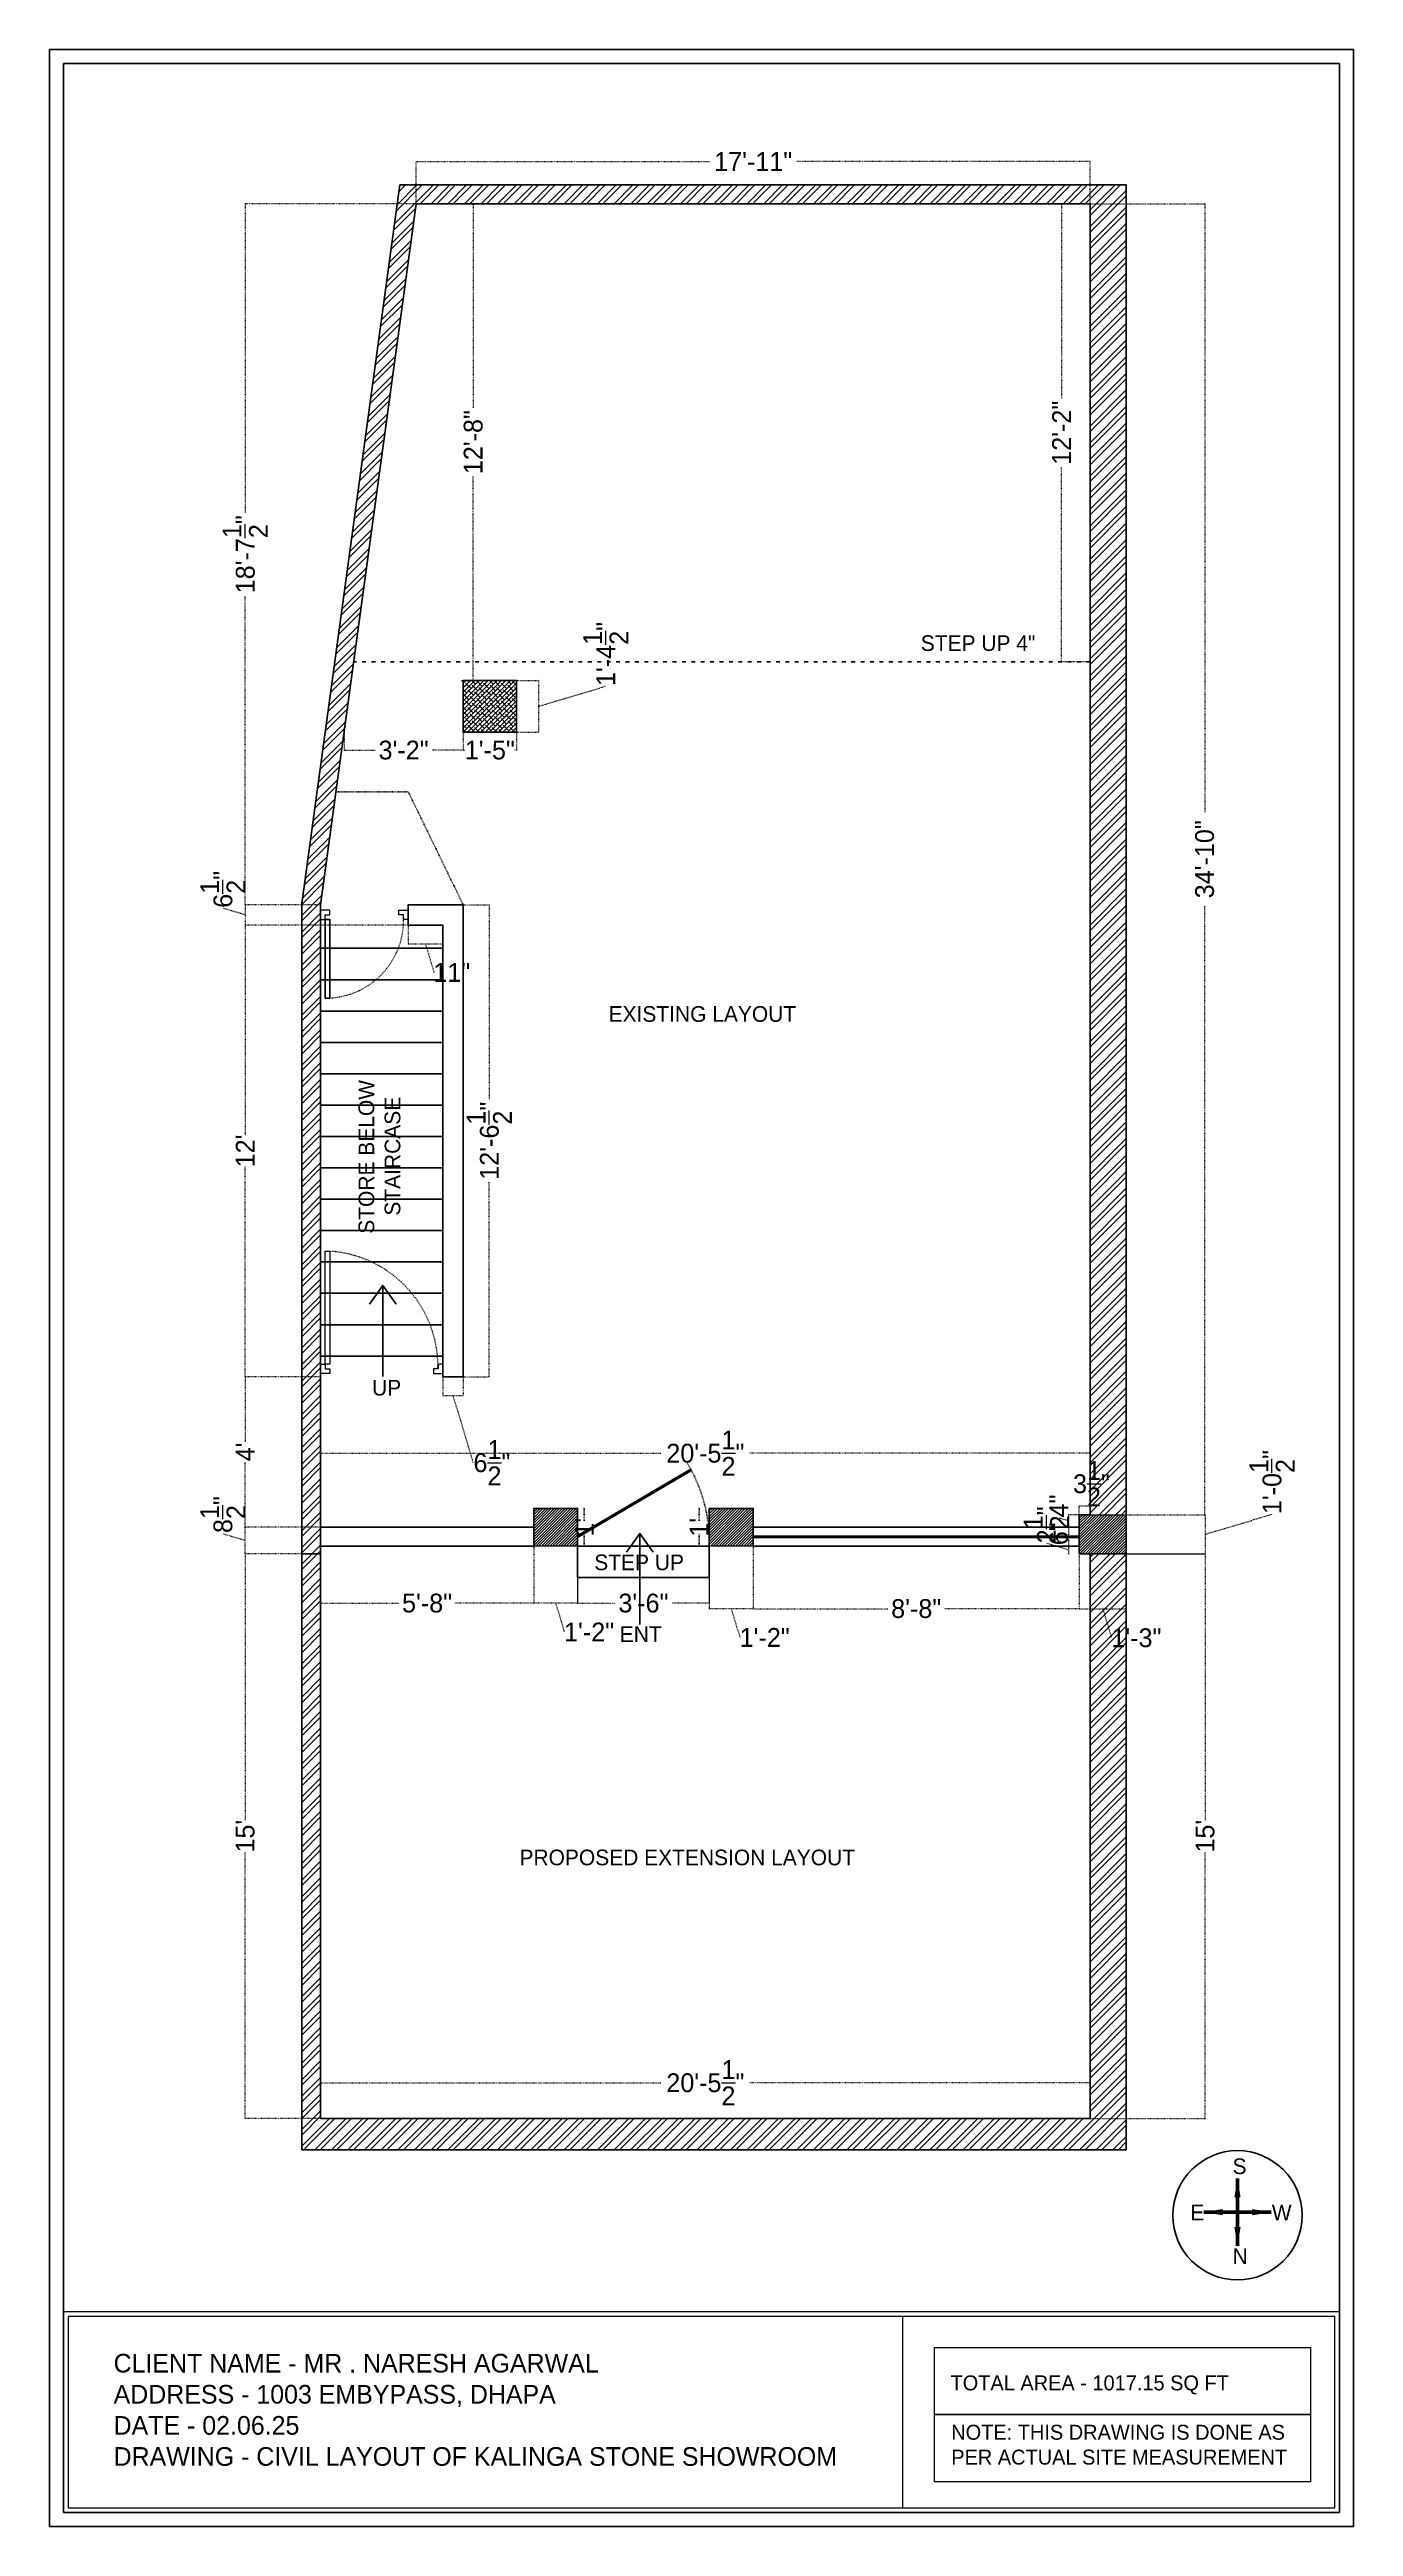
# Model space of a CAD drawing. Header units: inches. Extents: x -109431 to 29005, y -34715 to -1756.
# Drawn here: x -59360 to -58945, y -11281 to -10492 of the extents above; entities that cross this region are included whole.
import ezdxf

# ---------------------------------------------------------------- set-up
doc = ezdxf.new("R2010")
doc.units = ezdxf.units.IN
doc.header["$LTSCALE"] = 0.05
doc.header["$MEASUREMENT"] = 0
doc.header["$PDMODE"] = 3
doc.header["$PDSIZE"] = -4
doc.linetypes.add('ACAD_ISO03W100', pattern=[30, 12, -18])
doc.linetypes.add('DASHED2', pattern=[0.375, 0.25, -0.125])
doc.layers.get('Defpoints').update_dxf_attribs({"linetype": 'DASHED2'})
for name, color, linetype in [('Column', 6, 'Continuous'), ('Dim', 4, 'Continuous'), ('Door', 3, 'Continuous'), ('text', 4, 'Continuous')]:
    doc.layers.add(name, color=color, linetype=linetype)
doc.layers.add('hatch', color=7, linetype='Continuous', lineweight=25)
doc.layers.add('WALL', color=7, linetype='Continuous', lineweight=35)
doc.styles.get("Standard").update_dxf_attribs({"font": 'stylu.ttf', "height": 6})
doc.dimstyles.get("Standard").update_dxf_attribs({"dimtxt": 0.75, "dimasz": 0.18, "dimexe": 0.18, "dimexo": 0.0625, "dimgap": 0.09, "dimtad": 0, "dimtih": 1, "dimtoh": 1, "dimdec": 3, "dimzin": 0, "dimdsep": 46, "dimlunit": 4, "dimtxsty": 'Standard', "dimcen": 0.09, "dimadec": 0, "dimazin": 0, "dimtfac": 1, "dimtdec": 3, "dimtofl": 0, "dimtmove": 0, "dimatfit": 3, "dimfxl": 1, "dimtolj": 1, "dimtzin": 0, "dimarcsym": 0})
doc.dimstyles.new('STANDARD$0', dxfattribs={"dimscale": 0, "dimtxt": 4, "dimasz": 0.5, "dimexe": 0, "dimexo": 0, "dimgap": 0, "dimtad": 0, "dimzin": 0, "dimdsep": 46, "dimlunit": 4, "dimtxsty": 'Standard', "dimblk": 'ARCHTICK', "dimcen": 0.09375, "dimclrd": 256, "dimclre": 8, "dimclrt": 7, "dimadec": 0, "dimazin": 0, "dimtfac": 1, "dimtofl": 0, "dimtmove": 1, "dimatfit": 3, "dimldrblk": 'OBLIQUE', "dimfxl": 0.1875, "dimtolj": 1, "dimtzin": 0, "dimlwd": -1, "dimlwe": -1, "dimarcsym": 0})

msp = doc.modelspace()

# ---------------------------------------------------------------- texts
at = {"layer": 'Dim', "ltscale": 0.25, "char_height": 5, "attachment_point": 1}
for s, insert in [('UP ', (-59257.50113, -10915.68772)), ('ENT ', (-59178.50113, -10994.28772))]:
    msp.add_mtext_dynamic_manual_height_columns(s, width=44, gutter_width=1, heights=[0], dxfattribs=dict(at, insert=insert))
at = {"layer": 'text', "ltscale": 0.25, "attachment_point": 1}
for s, width, gutter_width, insert, char_height in [('STEP UP 4"', 44, 1, (-59082.50024, -10678.27712), 5), ('EXISTING LAYOUT', 140.0181711, 1, (-59182.06396, -10796.51569), 5), ('STEP UP ', 44, 1, (-59186.63382, -10971.37949), 5), ('PROPOSED EXTENSION LAYOUT', 140.0181711, 1, (-59210.47715, -11065.47244), 5), ('CLIENT NAME - MR . NARESH AGARWAL\\PADDRESS - 1003 EMBYPASS, DHAPA\\PDATE - 02.06.25\\PDRAWING - CIVIL LAYOUT OF KALINGA STONE SHOWROOM', 269.8645117, 0.59491, (-59339.92945, -11226.25146), 5.9490552)]:
    msp.add_mtext_dynamic_manual_height_columns(s, width=width, gutter_width=gutter_width, heights=[0], dxfattribs=dict(at, insert=insert, char_height=char_height))
at = {"layer": 'text', "ltscale": 0.25, "insert": (-59261.81856, -10881.05026), "char_height": 5, "attachment_point": 1, "rotation": 90}
msp.add_mtext_dynamic_manual_height_columns('\\pi11.93786;STORE BELOW \\P\\pi17.71568;STAIRCASE', width=72.9606337, gutter_width=1, heights=[0], dxfattribs=at)
at = {"layer": 'text', "color": 1, "ltscale": 0.25, "attachment_point": 1}
for s, width, gutter_width, insert, char_height in [('S', 140.0181711, 1, (-58983.06634, -11163.92612), 5), ('E', 140.0181711, 1, (-58996.54579, -11178.68963), 5), ('W', 140.0181711, 1, (-58970.54579, -11178.68963), 5), ('N', 140.0181711, 1, (-58983.06634, -11192.58268), 5), ('TOTAL AREA - 1017.15 SQ FT', 189.5522671, 0.59491, (-59073.01153, -11233.12956), 4.7592441), ('NOTE: THIS DRAWING IS DONE AS PER ACTUAL SITE MEASUREMENT', 113.4043612, 0.59491, (-59072.78893, -11248.86777), 4.7592441)]:
    msp.add_mtext_dynamic_manual_height_columns(s, width=width, gutter_width=gutter_width, heights=[0], dxfattribs=dict(at, insert=insert, char_height=char_height))

# ---------------------------------------------------------------- blocks, each defined once
blk = doc.blocks.new('_ArchTick')
at = {"color": 0, "const_width": 0.15}
blk.add_lwpolyline([(-0.5, -0.5), (0.5, 0.5)], dxfattribs=at)
blk = doc.blocks.new('*D136')
at = {"layer": 'Defpoints', "color": 0, "ltscale": 0.25, "transparency": 16777216}
for p in [(-59028.45, -10527.2), (-59243.45, -10540.69), (-59028.45, -10540.69)]:
    blk.add_point(p, dxfattribs=at)
at = {"layer": 'Dim', "color": 8, "linetype": 'ACAD_ISO03W100', "ltscale": 0.25, "transparency": 16777216}
for p, q in [((-59243.45, -10540.69), (-59243.45, -10527.2)), ((-59028.45, -10540.69), (-59028.45, -10527.2))]:
    blk.add_line(p, q, dxfattribs=at)
at = {"layer": 'Dim', "linetype": 'ACAD_ISO03W100', "ltscale": 0.25, "transparency": 16777216}
for p, q in [((-59243.45, -10527.2), (-59149.82, -10527.2)), ((-59028.45, -10527.2), (-59122.08, -10527.2))]:
    blk.add_line(p, q, dxfattribs=at)
at = {"layer": 'Dim', "ltscale": 0.25, "transparency": 16777216, "xscale": 0.5, "yscale": 0.5, "zscale": 0.5, "rotation": 180}
blk.add_blockref('_ArchTick', (-59243.45, -10527.2), dxfattribs=at)
at = {"layer": 'Dim', "ltscale": 0.25, "transparency": 16777216, "xscale": 0.5, "yscale": 0.5, "zscale": 0.5}
blk.add_blockref('_ArchTick', (-59028.45, -10527.2), dxfattribs=at)
at = {"layer": 'Dim', "color": 7, "ltscale": 0.25, "transparency": 16777216, "insert": (-59135.95, -10527.2), "char_height": 6, "attachment_point": 5}
blk.add_mtext('\\A1;17\'-11"', dxfattribs=at)
blk = doc.blocks.new('_OBLIQUE')
at = {"color": 0, "linetype": 'ByBlock'}
blk.add_line((-0.5, -0.5), (0.5, 0.5), dxfattribs=at)
blk = doc.blocks.new('*D137')
at = {"layer": 'Defpoints', "color": 0, "ltscale": 0.25, "transparency": 16777216}
for p in [(-59028.45, -10540.69), (-59028.45, -10958.69), (-58991.95, -10958.69)]:
    blk.add_point(p, dxfattribs=at)
at = {"layer": 'Dim', "color": 8, "linetype": 'ACAD_ISO03W100', "ltscale": 0.25, "transparency": 16777216}
for p, q in [((-59028.45, -10540.69), (-58991.95, -10540.69)), ((-59028.45, -10958.69), (-58991.95, -10958.69))]:
    blk.add_line(p, q, dxfattribs=at)
at = {"layer": 'Dim', "linetype": 'ACAD_ISO03W100', "ltscale": 0.25, "transparency": 16777216}
for p, q in [((-58991.95, -10540.69), (-58991.95, -10734.75)), ((-58991.95, -10958.69), (-58991.95, -10764.63))]:
    blk.add_line(p, q, dxfattribs=at)
at = {"layer": 'Dim', "ltscale": 0.25, "transparency": 16777216, "xscale": 0.5, "yscale": 0.5, "zscale": 0.5}
for p, rotation in [((-58991.95, -10540.69), 90), ((-58991.95, -10958.69), 270)]:
    blk.add_blockref('_ArchTick', p, dxfattribs=dict(at, rotation=rotation))
at = {"layer": 'Dim', "color": 7, "ltscale": 0.25, "transparency": 16777216, "insert": (-58991.95, -10749.69), "char_height": 6, "attachment_point": 5, "rotation": 90}
blk.add_mtext('\\A1;34\'-10"', dxfattribs=at)
blk = doc.blocks.new('*D138')
at = {"layer": 'Defpoints', "color": 0, "ltscale": 0.25, "transparency": 16777216}
for p in [(-59297.95, -10914.69), (-59273.95, -10914.69), (-59273.95, -10962.69)]:
    blk.add_point(p, dxfattribs=at)
at = {"layer": 'Dim', "color": 8, "linetype": 'ACAD_ISO03W100', "ltscale": 0.25, "transparency": 16777216}
for p, q in [((-59273.95, -10914.69), (-59297.95, -10914.69)), ((-59273.95, -10962.69), (-59297.95, -10962.69))]:
    blk.add_line(p, q, dxfattribs=at)
at = {"layer": 'Dim', "linetype": 'ACAD_ISO03W100', "ltscale": 0.25, "transparency": 16777216}
for p, q in [((-59297.95, -10914.69), (-59297.95, -10935.44)), ((-59297.95, -10962.69), (-59297.95, -10941.94))]:
    blk.add_line(p, q, dxfattribs=at)
at = {"layer": 'Dim', "ltscale": 0.25, "transparency": 16777216, "xscale": 0.5, "yscale": 0.5, "zscale": 0.5}
for p, rotation in [((-59297.95, -10914.69), 90), ((-59297.95, -10962.69), 270)]:
    blk.add_blockref('_ArchTick', p, dxfattribs=dict(at, rotation=rotation))
at = {"layer": 'Dim', "color": 7, "ltscale": 0.25, "transparency": 16777216, "insert": (-59297.95, -10938.69), "char_height": 6, "attachment_point": 5, "rotation": 90}
blk.add_mtext("\\A1;4'", dxfattribs=at)
blk = doc.blocks.new('*D139')
at = {"layer": 'Defpoints', "color": 0, "ltscale": 0.25, "transparency": 16777216}
for p in [(-59234.95, -10914.69), (-59228.45, -10914.69), (-59228.45, -10920.69)]:
    blk.add_point(p, dxfattribs=at)
at = {"layer": 'Dim', "color": 8, "linetype": 'ACAD_ISO03W100', "ltscale": 0.25, "transparency": 16777216}
for p, q in [((-59234.95, -10914.69), (-59234.95, -10920.69)), ((-59228.45, -10914.69), (-59228.45, -10920.69))]:
    blk.add_line(p, q, dxfattribs=at)
at = {"layer": 'Dim', "linetype": 'ACAD_ISO03W100', "ltscale": 0.25, "transparency": 16777216}
for p, q in [((-59234.95, -10920.69), (-59228.45, -10920.69)), ((-59231.7, -10920.69), (-59225.27, -10942.1))]:
    blk.add_line(p, q, dxfattribs=at)
at = {"layer": 'Dim', "ltscale": 0.25, "transparency": 16777216, "xscale": 0.5, "yscale": 0.5, "zscale": 0.5, "rotation": 180}
blk.add_blockref('_ArchTick', (-59234.95, -10920.69), dxfattribs=at)
at = {"layer": 'Dim', "ltscale": 0.25, "transparency": 16777216, "xscale": 0.5, "yscale": 0.5, "zscale": 0.5}
blk.add_blockref('_ArchTick', (-59228.45, -10920.69), dxfattribs=at)
at = {"layer": 'Dim', "color": 7, "ltscale": 0.25, "transparency": 16777216, "insert": (-59219.27, -10942.1), "char_height": 6, "attachment_point": 5}
blk.add_mtext('\\A1;6{\\H1x;\\S1/2;}"', dxfattribs=at)
blk = doc.blocks.new('*D140')
at = {"layer": 'Defpoints', "color": 0, "ltscale": 0.25, "transparency": 16777216}
for p in [(-59297.95, -10770.69), (-59234.95, -10770.69), (-59273.95, -10914.69)]:
    blk.add_point(p, dxfattribs=at)
at = {"layer": 'Dim', "color": 8, "linetype": 'ACAD_ISO03W100', "ltscale": 0.25, "transparency": 16777216}
for p, q in [((-59234.95, -10770.69), (-59297.95, -10770.69)), ((-59273.95, -10914.69), (-59297.95, -10914.69))]:
    blk.add_line(p, q, dxfattribs=at)
at = {"layer": 'Dim', "linetype": 'ACAD_ISO03W100', "ltscale": 0.25, "transparency": 16777216}
for p, q in [((-59297.95, -10770.69), (-59297.95, -10837.63)), ((-59297.95, -10914.69), (-59297.95, -10847.75))]:
    blk.add_line(p, q, dxfattribs=at)
at = {"layer": 'Dim', "ltscale": 0.25, "transparency": 16777216, "xscale": 0.5, "yscale": 0.5, "zscale": 0.5}
for p, rotation in [((-59297.95, -10770.69), 90), ((-59297.95, -10914.69), 270)]:
    blk.add_blockref('_ArchTick', p, dxfattribs=dict(at, rotation=rotation))
at = {"layer": 'Dim', "color": 7, "ltscale": 0.25, "transparency": 16777216, "insert": (-59297.95, -10842.69), "char_height": 6, "attachment_point": 5, "rotation": 90}
blk.add_mtext("\\A1;12'", dxfattribs=at)
blk = doc.blocks.new('*D141')
at = {"layer": 'Defpoints', "color": 0, "ltscale": 0.25, "transparency": 16777216}
for p in [(-59245.95, -10770.69), (-59234.95, -10770.69), (-59234.95, -10776.69)]:
    blk.add_point(p, dxfattribs=at)
at = {"layer": 'Dim', "color": 8, "linetype": 'ACAD_ISO03W100', "ltscale": 0.25, "transparency": 16777216}
for p, q in [((-59245.95, -10770.69), (-59245.95, -10776.69)), ((-59234.95, -10770.69), (-59234.95, -10776.69))]:
    blk.add_line(p, q, dxfattribs=at)
at = {"layer": 'Dim', "linetype": 'ACAD_ISO03W100', "ltscale": 0.25, "transparency": 16777216}
for p, q in [((-59245.95, -10776.69), (-59234.95, -10776.69)), ((-59240.45, -10776.69), (-59237.72, -10785.78))]:
    blk.add_line(p, q, dxfattribs=at)
at = {"layer": 'Dim', "ltscale": 0.25, "transparency": 16777216, "xscale": 0.5, "yscale": 0.5, "zscale": 0.5, "rotation": 180}
blk.add_blockref('_ArchTick', (-59245.95, -10776.69), dxfattribs=at)
at = {"layer": 'Dim', "ltscale": 0.25, "transparency": 16777216, "xscale": 0.5, "yscale": 0.5, "zscale": 0.5}
blk.add_blockref('_ArchTick', (-59234.95, -10776.69), dxfattribs=at)
at = {"layer": 'Dim', "color": 7, "ltscale": 0.25, "transparency": 16777216, "insert": (-59232.08, -10785.78), "char_height": 6, "attachment_point": 5}
blk.add_mtext('\\A1;11"', dxfattribs=at)
blk = doc.blocks.new('*D125')
at = {"layer": 'Defpoints', "color": 0, "ltscale": 0.25, "transparency": 16777216}
for p in [(-59273.95, -10764.19), (-59297.95, -10770.69), (-59273.95, -10770.69)]:
    blk.add_point(p, dxfattribs=at)
at = {"layer": 'Dim', "color": 8, "linetype": 'ACAD_ISO03W100', "ltscale": 0.25, "transparency": 16777216}
for p, q in [((-59273.95, -10764.19), (-59297.95, -10764.19)), ((-59273.95, -10770.69), (-59297.95, -10770.69))]:
    blk.add_line(p, q, dxfattribs=at)
at = {"layer": 'Dim', "linetype": 'ACAD_ISO03W100', "ltscale": 0.25, "transparency": 16777216}
for p, q in [((-59297.95, -10764.19), (-59297.95, -10770.69)), ((-59297.95, -10767.44), (-59305.08, -10765.3))]:
    blk.add_line(p, q, dxfattribs=at)
at = {"layer": 'Dim', "ltscale": 0.25, "transparency": 16777216, "xscale": 0.5, "yscale": 0.5, "zscale": 0.5}
for p, rotation in [((-59297.95, -10764.19), 90), ((-59297.95, -10770.69), 270)]:
    blk.add_blockref('_ArchTick', p, dxfattribs=dict(at, rotation=rotation))
at = {"layer": 'Dim', "color": 7, "ltscale": 0.25, "transparency": 16777216, "insert": (-59305.08, -10759.29), "char_height": 6, "attachment_point": 5, "rotation": 90}
blk.add_mtext('\\A1;6{\\H1x;\\S1/2;}"', dxfattribs=at)
blk = doc.blocks.new('*D142')
at = {"layer": 'Defpoints', "color": 0, "ltscale": 0.25, "transparency": 16777216}
for p in [(-59211.44, -10692.69), (-59211.44, -10709.19), (-59204.44, -10709.19)]:
    blk.add_point(p, dxfattribs=at)
at = {"layer": 'Dim', "color": 8, "linetype": 'ACAD_ISO03W100', "ltscale": 0.25, "transparency": 16777216}
for p, q in [((-59211.44, -10692.69), (-59204.44, -10692.69)), ((-59211.44, -10709.19), (-59204.44, -10709.19))]:
    blk.add_line(p, q, dxfattribs=at)
at = {"layer": 'Dim', "linetype": 'ACAD_ISO03W100', "ltscale": 0.25, "transparency": 16777216}
for p, q in [((-59204.44, -10692.69), (-59204.44, -10709.19)), ((-59204.44, -10700.94), (-59182.96, -10694.5))]:
    blk.add_line(p, q, dxfattribs=at)
at = {"layer": 'Dim', "ltscale": 0.25, "transparency": 16777216, "xscale": 0.5, "yscale": 0.5, "zscale": 0.5}
for p, rotation in [((-59204.44, -10692.69), 90), ((-59204.44, -10709.19), 270)]:
    blk.add_blockref('_ArchTick', p, dxfattribs=dict(at, rotation=rotation))
at = {"layer": 'Dim', "color": 7, "ltscale": 0.25, "transparency": 16777216, "insert": (-59182.96, -10684.23), "char_height": 6, "attachment_point": 5, "rotation": 90}
blk.add_mtext('\\A1;1\'-4{\\H1x;\\S1/2;}"', dxfattribs=at)
blk = doc.blocks.new('*D143')
at = {"layer": 'Defpoints', "color": 0, "ltscale": 0.25, "transparency": 16777216}
for p in [(-59228.45, -10764.19), (-59228.45, -10914.69), (-59220.11, -10914.69)]:
    blk.add_point(p, dxfattribs=at)
at = {"layer": 'Dim', "color": 8, "linetype": 'ACAD_ISO03W100', "ltscale": 0.25, "transparency": 16777216}
for p, q in [((-59228.45, -10764.19), (-59220.11, -10764.19)), ((-59228.45, -10914.69), (-59220.11, -10914.69))]:
    blk.add_line(p, q, dxfattribs=at)
at = {"layer": 'Dim', "linetype": 'ACAD_ISO03W100', "ltscale": 0.25, "transparency": 16777216}
for p, q in [((-59220.11, -10764.19), (-59220.11, -10826.2)), ((-59220.11, -10914.69), (-59220.11, -10852.68))]:
    blk.add_line(p, q, dxfattribs=at)
at = {"layer": 'Dim', "ltscale": 0.25, "transparency": 16777216, "xscale": 0.5, "yscale": 0.5, "zscale": 0.5}
for p, rotation in [((-59220.11, -10764.19), 90), ((-59220.11, -10914.69), 270)]:
    blk.add_blockref('_ArchTick', p, dxfattribs=dict(at, rotation=rotation))
at = {"layer": 'Dim', "color": 7, "ltscale": 0.25, "transparency": 16777216, "insert": (-59220.11, -10839.44), "char_height": 6, "attachment_point": 5, "rotation": 90}
blk.add_mtext('\\A1;12\'-6{\\H1x;\\S1/2;}"', dxfattribs=at)
blk = doc.blocks.new('*D126')
at = {"layer": 'Defpoints', "color": 0, "ltscale": 0.25, "transparency": 16777216}
for p in [(-59243.45, -10540.69), (-59297.95, -10764.19), (-59273.95, -10764.19)]:
    blk.add_point(p, dxfattribs=at)
at = {"layer": 'Dim', "color": 8, "linetype": 'ACAD_ISO03W100', "ltscale": 0.25, "transparency": 16777216}
for p, q in [((-59243.45, -10540.69), (-59297.95, -10540.69)), ((-59273.95, -10764.19), (-59297.95, -10764.19))]:
    blk.add_line(p, q, dxfattribs=at)
at = {"layer": 'Dim', "linetype": 'ACAD_ISO03W100', "ltscale": 0.25, "transparency": 16777216}
for p, q in [((-59297.95, -10540.69), (-59297.95, -10639.2)), ((-59297.95, -10764.19), (-59297.95, -10665.68))]:
    blk.add_line(p, q, dxfattribs=at)
at = {"layer": 'Dim', "ltscale": 0.25, "transparency": 16777216, "xscale": 0.5, "yscale": 0.5, "zscale": 0.5}
for p, rotation in [((-59297.95, -10540.69), 90), ((-59297.95, -10764.19), 270)]:
    blk.add_blockref('_ArchTick', p, dxfattribs=dict(at, rotation=rotation))
at = {"layer": 'Dim', "color": 7, "ltscale": 0.25, "transparency": 16777216, "insert": (-59297.95, -10652.44), "char_height": 6, "attachment_point": 5, "rotation": 90}
blk.add_mtext('\\A1;18\'-7{\\H1x;\\S1/2;}"', dxfattribs=at)
blk = doc.blocks.new('*D144')
at = {"layer": 'Defpoints', "color": 0, "ltscale": 0.25, "transparency": 16777216}
for p in [(-59031.95, -10971.19), (-59016.95, -10971.19), (-59016.95, -10988.65)]:
    blk.add_point(p, dxfattribs=at)
at = {"layer": 'Dim', "color": 8, "linetype": 'ACAD_ISO03W100', "ltscale": 0.25, "transparency": 16777216}
for p, q in [((-59031.95, -10971.19), (-59031.95, -10988.65)), ((-59016.95, -10971.19), (-59016.95, -10988.65))]:
    blk.add_line(p, q, dxfattribs=at)
at = {"layer": 'Dim', "linetype": 'ACAD_ISO03W100', "ltscale": 0.25, "transparency": 16777216}
for p, q in [((-59031.95, -10988.65), (-59016.95, -10988.65)), ((-59024.45, -10988.65), (-59021.65, -10997.97))]:
    blk.add_line(p, q, dxfattribs=at)
at = {"layer": 'Dim', "ltscale": 0.25, "transparency": 16777216, "xscale": 0.5, "yscale": 0.5, "zscale": 0.5, "rotation": 180}
blk.add_blockref('_ArchTick', (-59031.95, -10988.65), dxfattribs=at)
at = {"layer": 'Dim', "ltscale": 0.25, "transparency": 16777216, "xscale": 0.5, "yscale": 0.5, "zscale": 0.5}
blk.add_blockref('_ArchTick', (-59016.95, -10988.65), dxfattribs=at)
at = {"layer": 'Dim', "color": 7, "ltscale": 0.25, "transparency": 16777216, "insert": (-59013.73, -10997.97), "char_height": 6, "attachment_point": 5}
blk.add_mtext('\\A1;1\'-3"', dxfattribs=at)
blk = doc.blocks.new('*D145')
at = {"layer": 'Defpoints', "color": 0, "ltscale": 0.25, "transparency": 16777216}
for p in [(-59135.95, -10968.69), (-59031.95, -10971.19), (-59031.95, -10988.65)]:
    blk.add_point(p, dxfattribs=at)
at = {"layer": 'Dim', "color": 8, "linetype": 'ACAD_ISO03W100', "ltscale": 0.25, "transparency": 16777216}
for p, q in [((-59135.95, -10968.69), (-59135.95, -10988.65)), ((-59031.95, -10971.19), (-59031.95, -10988.65))]:
    blk.add_line(p, q, dxfattribs=at)
at = {"layer": 'Dim', "linetype": 'ACAD_ISO03W100', "ltscale": 0.25, "transparency": 16777216}
for p, q in [((-59135.95, -10988.65), (-59093, -10988.65)), ((-59031.95, -10988.65), (-59074.89, -10988.65))]:
    blk.add_line(p, q, dxfattribs=at)
at = {"layer": 'Dim', "ltscale": 0.25, "transparency": 16777216, "xscale": 0.5, "yscale": 0.5, "zscale": 0.5, "rotation": 180}
blk.add_blockref('_ArchTick', (-59135.95, -10988.65), dxfattribs=at)
at = {"layer": 'Dim', "ltscale": 0.25, "transparency": 16777216, "xscale": 0.5, "yscale": 0.5, "zscale": 0.5}
blk.add_blockref('_ArchTick', (-59031.95, -10988.65), dxfattribs=at)
at = {"layer": 'Dim', "color": 7, "ltscale": 0.25, "transparency": 16777216, "insert": (-59083.95, -10988.65), "char_height": 6, "attachment_point": 5}
blk.add_mtext('\\A1;8\'-8"', dxfattribs=at)
blk = doc.blocks.new('*D146')
at = {"layer": 'Defpoints', "color": 0, "ltscale": 0.25, "transparency": 16777216}
for p in [(-59191.95, -10978.69), (-59149.95, -10978.69), (-59191.95, -10986.9)]:
    blk.add_point(p, dxfattribs=at)
at = {"layer": 'Dim', "color": 8, "linetype": 'ACAD_ISO03W100', "ltscale": 0.25, "transparency": 16777216}
for p, q in [((-59191.95, -10978.69), (-59191.95, -10986.9)), ((-59149.95, -10978.69), (-59149.95, -10986.9))]:
    blk.add_line(p, q, dxfattribs=at)
at = {"layer": 'Dim', "linetype": 'ACAD_ISO03W100', "ltscale": 0.25, "transparency": 16777216}
for p, q in [((-59191.95, -10986.9), (-59179.93, -10986.9)), ((-59149.95, -10986.9), (-59161.97, -10986.9))]:
    blk.add_line(p, q, dxfattribs=at)
at = {"layer": 'Dim', "ltscale": 0.25, "transparency": 16777216, "xscale": 0.5, "yscale": 0.5, "zscale": 0.5, "rotation": 180}
blk.add_blockref('_ArchTick', (-59191.95, -10986.9), dxfattribs=at)
at = {"layer": 'Dim', "ltscale": 0.25, "transparency": 16777216, "xscale": 0.5, "yscale": 0.5, "zscale": 0.5}
blk.add_blockref('_ArchTick', (-59149.95, -10986.9), dxfattribs=at)
at = {"layer": 'Dim', "color": 7, "ltscale": 0.25, "transparency": 16777216, "insert": (-59170.95, -10986.9), "char_height": 6, "attachment_point": 5}
blk.add_mtext('\\A1;3\'-6"', dxfattribs=at)
blk = doc.blocks.new('*D147')
at = {"layer": 'Defpoints', "color": 0, "ltscale": 0.25, "transparency": 16777216}
for p in [(-59149.95, -10956.69), (-59135.95, -10956.69), (-59149.95, -10988.65)]:
    blk.add_point(p, dxfattribs=at)
at = {"layer": 'Dim', "color": 8, "linetype": 'ACAD_ISO03W100', "ltscale": 0.25, "transparency": 16777216}
for p, q in [((-59149.95, -10956.69), (-59149.95, -10988.65)), ((-59135.95, -10956.69), (-59135.95, -10988.65))]:
    blk.add_line(p, q, dxfattribs=at)
at = {"layer": 'Dim', "linetype": 'ACAD_ISO03W100', "ltscale": 0.25, "transparency": 16777216}
for p, q in [((-59135.95, -10988.65), (-59149.95, -10988.65)), ((-59142.95, -10988.65), (-59140.19, -10997.82))]:
    blk.add_line(p, q, dxfattribs=at)
at = {"layer": 'Dim', "ltscale": 0.25, "transparency": 16777216, "xscale": 0.5, "yscale": 0.5, "zscale": 0.5, "rotation": 180}
blk.add_blockref('_ArchTick', (-59149.95, -10988.65), dxfattribs=at)
at = {"layer": 'Dim', "ltscale": 0.25, "transparency": 16777216, "xscale": 0.5, "yscale": 0.5, "zscale": 0.5}
blk.add_blockref('_ArchTick', (-59135.95, -10988.65), dxfattribs=at)
at = {"layer": 'Dim', "color": 7, "ltscale": 0.25, "transparency": 16777216, "insert": (-59132.28, -10997.82), "char_height": 6, "attachment_point": 5}
blk.add_mtext('\\A1;1\'-2"', dxfattribs=at)
blk = doc.blocks.new('*D148')
at = {"layer": 'Defpoints', "color": 0, "ltscale": 0.25, "transparency": 16777216}
for p in [(-59205.95, -10956.69), (-59191.95, -10956.69), (-59205.95, -10986.9)]:
    blk.add_point(p, dxfattribs=at)
at = {"layer": 'Dim', "color": 8, "linetype": 'ACAD_ISO03W100', "ltscale": 0.25, "transparency": 16777216}
for p, q in [((-59205.95, -10956.69), (-59205.95, -10986.9)), ((-59191.95, -10956.69), (-59191.95, -10986.9))]:
    blk.add_line(p, q, dxfattribs=at)
at = {"layer": 'Dim', "linetype": 'ACAD_ISO03W100', "ltscale": 0.25, "transparency": 16777216}
for p, q in [((-59191.95, -10986.9), (-59205.95, -10986.9)), ((-59198.95, -10986.9), (-59196.19, -10996.08))]:
    blk.add_line(p, q, dxfattribs=at)
at = {"layer": 'Dim', "ltscale": 0.25, "transparency": 16777216, "xscale": 0.5, "yscale": 0.5, "zscale": 0.5, "rotation": 180}
blk.add_blockref('_ArchTick', (-59205.95, -10986.9), dxfattribs=at)
at = {"layer": 'Dim', "ltscale": 0.25, "transparency": 16777216, "xscale": 0.5, "yscale": 0.5, "zscale": 0.5}
blk.add_blockref('_ArchTick', (-59191.95, -10986.9), dxfattribs=at)
at = {"layer": 'Dim', "color": 7, "ltscale": 0.25, "transparency": 16777216, "insert": (-59188.28, -10996.08), "char_height": 6, "attachment_point": 5}
blk.add_mtext('\\A1;1\'-2"', dxfattribs=at)
blk = doc.blocks.new('*D149')
at = {"layer": 'Defpoints', "color": 0, "ltscale": 0.25, "transparency": 16777216}
for p in [(-59273.95, -10962.69), (-59205.95, -10962.69), (-59273.95, -10986.9)]:
    blk.add_point(p, dxfattribs=at)
at = {"layer": 'Dim', "color": 8, "linetype": 'ACAD_ISO03W100', "ltscale": 0.25, "transparency": 16777216}
for p, q in [((-59273.95, -10962.69), (-59273.95, -10986.9)), ((-59205.95, -10962.69), (-59205.95, -10986.9))]:
    blk.add_line(p, q, dxfattribs=at)
at = {"layer": 'Dim', "linetype": 'ACAD_ISO03W100', "ltscale": 0.25, "transparency": 16777216}
for p, q in [((-59273.95, -10986.9), (-59248.81, -10986.9)), ((-59205.95, -10986.9), (-59231.09, -10986.9))]:
    blk.add_line(p, q, dxfattribs=at)
at = {"layer": 'Dim', "ltscale": 0.25, "transparency": 16777216, "xscale": 0.5, "yscale": 0.5, "zscale": 0.5, "rotation": 180}
blk.add_blockref('_ArchTick', (-59273.95, -10986.9), dxfattribs=at)
at = {"layer": 'Dim', "ltscale": 0.25, "transparency": 16777216, "xscale": 0.5, "yscale": 0.5, "zscale": 0.5}
blk.add_blockref('_ArchTick', (-59205.95, -10986.9), dxfattribs=at)
at = {"layer": 'Dim', "color": 7, "ltscale": 0.25, "transparency": 16777216, "insert": (-59239.95, -10986.9), "char_height": 6, "attachment_point": 5}
blk.add_mtext('\\A1;5\'-8"', dxfattribs=at)
blk = doc.blocks.new('*D150')
at = {"layer": 'Defpoints', "color": 0, "ltscale": 0.25, "transparency": 16777216}
for p in [(-59273.95, -10943.34), (-59028.45, -10939.07), (-59028.45, -10943.34)]:
    blk.add_point(p, dxfattribs=at)
at = {"layer": 'Dim', "color": 8, "linetype": 'ACAD_ISO03W100', "ltscale": 0.25, "transparency": 16777216}
for p, q in [((-59273.95, -10943.34), (-59273.95, -10939.07)), ((-59028.45, -10943.34), (-59028.45, -10939.07))]:
    blk.add_line(p, q, dxfattribs=at)
at = {"layer": 'Dim', "linetype": 'ACAD_ISO03W100', "ltscale": 0.25, "transparency": 16777216}
for p, q in [((-59273.95, -10939.07), (-59165.32, -10939.07)), ((-59028.45, -10939.07), (-59137.07, -10939.07))]:
    blk.add_line(p, q, dxfattribs=at)
at = {"layer": 'Dim', "ltscale": 0.25, "transparency": 16777216, "xscale": 0.5, "yscale": 0.5, "zscale": 0.5, "rotation": 180}
blk.add_blockref('_ArchTick', (-59273.95, -10939.07), dxfattribs=at)
at = {"layer": 'Dim', "ltscale": 0.25, "transparency": 16777216, "xscale": 0.5, "yscale": 0.5, "zscale": 0.5}
blk.add_blockref('_ArchTick', (-59028.45, -10939.07), dxfattribs=at)
at = {"layer": 'Dim', "color": 7, "ltscale": 0.25, "transparency": 16777216, "insert": (-59151.2, -10939.07), "char_height": 6, "attachment_point": 5}
blk.add_mtext('\\A1;20\'-5{\\H1x;\\S1/2;}"', dxfattribs=at)
blk = doc.blocks.new('*D151')
at = {"layer": 'Defpoints', "color": 0, "ltscale": 0.25, "transparency": 16777216}
for p in [(-59028.45, -10958.69), (-59028.45, -10971.19), (-58991.82, -10971.19)]:
    blk.add_point(p, dxfattribs=at)
at = {"layer": 'Dim', "color": 8, "linetype": 'ACAD_ISO03W100', "ltscale": 0.25, "transparency": 16777216}
for p, q in [((-59028.45, -10958.69), (-58991.82, -10958.69)), ((-59028.45, -10971.19), (-58991.82, -10971.19))]:
    blk.add_line(p, q, dxfattribs=at)
at = {"layer": 'Dim', "linetype": 'ACAD_ISO03W100', "ltscale": 0.25, "transparency": 16777216}
for p, q in [((-58991.82, -10964.94), (-58970.49, -10958.54)), ((-58991.82, -10958.69), (-58991.82, -10971.19))]:
    blk.add_line(p, q, dxfattribs=at)
at = {"layer": 'Dim', "ltscale": 0.25, "transparency": 16777216, "xscale": 0.5, "yscale": 0.5, "zscale": 0.5}
for p, rotation in [((-58991.82, -10958.69), 90), ((-58991.82, -10971.19), 270)]:
    blk.add_blockref('_ArchTick', p, dxfattribs=dict(at, rotation=rotation))
at = {"layer": 'Dim', "color": 7, "ltscale": 0.25, "transparency": 16777216, "insert": (-58970.49, -10948.28), "char_height": 6, "attachment_point": 5, "rotation": 90}
blk.add_mtext('\\A1;1\'-0{\\H1x;\\S1/2;}"', dxfattribs=at)
blk = doc.blocks.new('*D127')
at = {"layer": 'Defpoints', "color": 0, "ltscale": 0.25, "transparency": 16777216}
for p in [(-59031.95, -10958.69), (-59035.35, -10962.69), (-59031.95, -10962.69)]:
    blk.add_point(p, dxfattribs=at)
at = {"layer": 'Dim', "linetype": 'ACAD_ISO03W100', "ltscale": 0.25, "transparency": 16777216}
for p, q in [((-59035.35, -10960.69), (-59038.49, -10959.75)), ((-59035.35, -10958.69), (-59035.35, -10962.69))]:
    blk.add_line(p, q, dxfattribs=at)
at = {"layer": 'Dim', "color": 8, "linetype": 'ACAD_ISO03W100', "ltscale": 0.25, "transparency": 16777216}
for p, q in [((-59031.95, -10958.69), (-59035.35, -10958.69)), ((-59031.95, -10962.69), (-59035.35, -10962.69))]:
    blk.add_line(p, q, dxfattribs=at)
at = {"layer": 'Dim', "ltscale": 0.25, "transparency": 16777216, "xscale": 0.5, "yscale": 0.5, "zscale": 0.5}
for p, rotation in [((-59035.35, -10958.69), 90), ((-59035.35, -10962.69), 270)]:
    blk.add_blockref('_ArchTick', p, dxfattribs=dict(at, rotation=rotation))
at = {"layer": 'Dim', "color": 7, "ltscale": 0.25, "transparency": 16777216, "insert": (-59038.49, -10955.91), "char_height": 6, "attachment_point": 5, "rotation": 90}
blk.add_mtext('\\A1;4"', dxfattribs=at)
blk = doc.blocks.new('*D152')
at = {"layer": 'Defpoints', "color": 0, "ltscale": 0.25, "transparency": 16777216}
for p in [(-59031.95, -10955.95), (-59031.95, -10958.69), (-59028.45, -10958.69)]:
    blk.add_point(p, dxfattribs=at)
at = {"layer": 'Dim', "color": 8, "linetype": 'ACAD_ISO03W100', "ltscale": 0.25, "transparency": 16777216}
for p, q in [((-59031.95, -10958.69), (-59031.95, -10955.95)), ((-59028.45, -10958.69), (-59028.45, -10955.95))]:
    blk.add_line(p, q, dxfattribs=at)
at = {"layer": 'Dim', "linetype": 'ACAD_ISO03W100', "ltscale": 0.25, "transparency": 16777216}
blk.add_line((-59028.45, -10955.95), (-59031.95, -10955.95), dxfattribs=at)
at = {"layer": 'Dim', "ltscale": 0.25, "transparency": 16777216, "xscale": 0.5, "yscale": 0.5, "zscale": 0.5, "rotation": 180}
blk.add_blockref('_ArchTick', (-59031.95, -10955.95), dxfattribs=at)
at = {"layer": 'Dim', "ltscale": 0.25, "transparency": 16777216, "xscale": 0.5, "yscale": 0.5, "zscale": 0.5}
blk.add_blockref('_ArchTick', (-59028.45, -10955.95), dxfattribs=at)
at = {"layer": 'Dim', "color": 7, "ltscale": 0.25, "transparency": 16777216, "insert": (-59028.06, -10948.81), "char_height": 6, "attachment_point": 5}
blk.add_mtext('\\A1;3{\\H1x;\\S1/2;}"', dxfattribs=at)
blk = doc.blocks.new('*D121')
at = {"layer": 'Defpoints', "color": 0, "ltscale": 0.25, "transparency": 16777216}
for p in [(-59191.95, -10956.69), (-59191.95, -10968.69), (-59189.82, -10968.69)]:
    blk.add_point(p, dxfattribs=at)
at = {"layer": 'WALL', "color": 8, "linetype": 'ACAD_ISO03W100', "ltscale": 0.25, "transparency": 16777216}
for p, q in [((-59190.01, -10956.69), (-59189.82, -10956.69)), ((-59190.01, -10968.69), (-59189.82, -10968.69))]:
    blk.add_line(p, q, dxfattribs=at)
at = {"layer": 'WALL', "linetype": 'ACAD_ISO03W100', "ltscale": 0.25, "transparency": 16777216}
for p, q in [((-59189.82, -10956.69), (-59189.82, -10960.61)), ((-59189.82, -10968.69), (-59189.82, -10964.77))]:
    blk.add_line(p, q, dxfattribs=at)
at = {"layer": 'WALL', "ltscale": 0.25, "transparency": 16777216, "xscale": 0.5, "yscale": 0.5, "zscale": 0.5}
for p, rotation in [((-59189.82, -10956.69), 90), ((-59189.82, -10968.69), 270)]:
    blk.add_blockref('_ArchTick', p, dxfattribs=dict(at, rotation=rotation))
at = {"layer": 'WALL', "color": 7, "ltscale": 0.25, "transparency": 16777216, "insert": (-59189.82, -10962.69), "char_height": 6, "attachment_point": 5, "rotation": 90}
blk.add_mtext("\\A1;1'", dxfattribs=at)
blk = doc.blocks.new('*D128')
at = {"layer": 'Defpoints', "color": 0, "ltscale": 0.25, "transparency": 16777216}
for p in [(-59149.95, -10956.69), (-59153.22, -10968.69), (-59149.95, -10968.69)]:
    blk.add_point(p, dxfattribs=at)
at = {"layer": 'WALL', "color": 8, "linetype": 'ACAD_ISO03W100', "ltscale": 0.25, "transparency": 16777216}
for p, q in [((-59153.03, -10956.69), (-59153.22, -10956.69)), ((-59153.03, -10968.69), (-59153.22, -10968.69))]:
    blk.add_line(p, q, dxfattribs=at)
at = {"layer": 'WALL', "linetype": 'ACAD_ISO03W100', "ltscale": 0.25, "transparency": 16777216}
for p, q in [((-59153.22, -10956.69), (-59153.22, -10960.61)), ((-59153.22, -10968.69), (-59153.22, -10964.77))]:
    blk.add_line(p, q, dxfattribs=at)
at = {"layer": 'WALL', "ltscale": 0.25, "transparency": 16777216, "xscale": 0.5, "yscale": 0.5, "zscale": 0.5}
for p, rotation in [((-59153.22, -10956.69), 90), ((-59153.22, -10968.69), 270)]:
    blk.add_blockref('_ArchTick', p, dxfattribs=dict(at, rotation=rotation))
at = {"layer": 'WALL', "color": 7, "ltscale": 0.25, "transparency": 16777216, "insert": (-59153.22, -10962.69), "char_height": 6, "attachment_point": 5, "rotation": 90}
blk.add_mtext("\\A1;1'", dxfattribs=at)
blk = doc.blocks.new('*D129')
at = {"layer": 'Defpoints', "color": 0, "ltscale": 0.25, "transparency": 16777216}
for p in [(-59035.35, -10968.69), (-59031.95, -10962.69), (-59031.95, -10968.69)]:
    blk.add_point(p, dxfattribs=at)
at = {"layer": 'Dim', "color": 8, "linetype": 'ACAD_ISO03W100', "ltscale": 0.25, "transparency": 16777216}
for p, q in [((-59035.17, -10962.69), (-59035.35, -10962.69)), ((-59035.17, -10968.69), (-59035.35, -10968.69))]:
    blk.add_line(p, q, dxfattribs=at)
at = {"layer": 'Dim', "linetype": 'ACAD_ISO03W100', "ltscale": 0.25, "transparency": 16777216}
blk.add_line((-59035.35, -10962.69), (-59035.35, -10968.69), dxfattribs=at)
at = {"layer": 'Dim', "ltscale": 0.25, "transparency": 16777216, "xscale": 0.5, "yscale": 0.5, "zscale": 0.5}
for p, rotation in [((-59035.35, -10962.69), 90), ((-59035.35, -10968.69), 270)]:
    blk.add_blockref('_ArchTick', p, dxfattribs=dict(at, rotation=rotation))
at = {"layer": 'Dim', "color": 7, "ltscale": 0.25, "transparency": 16777216, "insert": (-59038.47, -10964.76), "char_height": 6, "attachment_point": 5, "rotation": 90}
blk.add_mtext('\\A1;6"', dxfattribs=at)
blk = doc.blocks.new('*D122')
at = {"layer": 'Defpoints', "color": 0, "ltscale": 0.25, "transparency": 16777216}
for p in [(-59031.95, -10968.69), (-59035.35, -10971.19), (-59031.95, -10971.19)]:
    blk.add_point(p, dxfattribs=at)
at = {"layer": 'Dim', "linetype": 'ACAD_ISO03W100', "ltscale": 0.25, "transparency": 16777216}
for p, q in [((-59035.35, -10969.94), (-59042.44, -10967.81)), ((-59035.35, -10968.69), (-59035.35, -10971.19))]:
    blk.add_line(p, q, dxfattribs=at)
at = {"layer": 'Dim', "color": 8, "linetype": 'ACAD_ISO03W100', "ltscale": 0.25, "transparency": 16777216}
for p, q in [((-59035.17, -10968.69), (-59035.35, -10968.69)), ((-59035.17, -10971.19), (-59035.35, -10971.19))]:
    blk.add_line(p, q, dxfattribs=at)
at = {"layer": 'Dim', "ltscale": 0.25, "transparency": 16777216, "xscale": 0.5, "yscale": 0.5, "zscale": 0.5}
for p, rotation in [((-59035.35, -10968.69), 90), ((-59035.35, -10971.19), 270)]:
    blk.add_blockref('_ArchTick', p, dxfattribs=dict(at, rotation=rotation))
at = {"layer": 'Dim', "color": 7, "ltscale": 0.25, "transparency": 16777216, "insert": (-59042.44, -10961.92), "char_height": 6, "attachment_point": 5, "rotation": 90}
blk.add_mtext('\\A1;2{\\H1x;\\S1/2;}"', dxfattribs=at)
blk = doc.blocks.new('*D123')
at = {"layer": 'Defpoints', "color": 0, "ltscale": 0.25, "transparency": 16777216}
for p in [(-59228.96, -10540.69), (-59228.96, -10692.69), (-59225.22, -10692.69)]:
    blk.add_point(p, dxfattribs=at)
at = {"layer": 'Dim', "color": 8, "linetype": 'ACAD_ISO03W100', "ltscale": 0.25, "transparency": 16777216}
for p, q in [((-59228.96, -10540.69), (-59225.22, -10540.69)), ((-59228.96, -10692.69), (-59225.22, -10692.69))]:
    blk.add_line(p, q, dxfattribs=at)
at = {"layer": 'Dim', "linetype": 'ACAD_ISO03W100', "ltscale": 0.25, "transparency": 16777216}
for p, q in [((-59225.22, -10540.69), (-59225.22, -10605.8)), ((-59225.22, -10692.69), (-59225.22, -10627.58))]:
    blk.add_line(p, q, dxfattribs=at)
at = {"layer": 'Dim', "ltscale": 0.25, "transparency": 16777216, "xscale": 0.5, "yscale": 0.5, "zscale": 0.5}
for p, rotation in [((-59225.22, -10540.69), 90), ((-59225.22, -10692.69), 270)]:
    blk.add_blockref('_ArchTick', p, dxfattribs=dict(at, rotation=rotation))
at = {"layer": 'Dim', "color": 7, "ltscale": 0.25, "transparency": 16777216, "insert": (-59225.22, -10616.69), "char_height": 6, "attachment_point": 5, "rotation": 90}
blk.add_mtext('\\A1;12\'-8"', dxfattribs=at)
blk = doc.blocks.new('*D130')
at = {"layer": 'Defpoints', "color": 0, "ltscale": 0.25, "transparency": 16777216}
for p in [(-59016.95, -10971.19), (-59028.45, -11151.19), (-58991.82, -11151.19)]:
    blk.add_point(p, dxfattribs=at)
at = {"layer": 'Dim', "color": 8, "linetype": 'ACAD_ISO03W100', "ltscale": 0.25, "transparency": 16777216}
for p, q in [((-59016.95, -10971.19), (-58991.82, -10971.19)), ((-59028.45, -11151.19), (-58991.82, -11151.19))]:
    blk.add_line(p, q, dxfattribs=at)
at = {"layer": 'Dim', "linetype": 'ACAD_ISO03W100', "ltscale": 0.25, "transparency": 16777216}
for p, q in [((-58991.82, -10971.19), (-58991.82, -11056.13)), ((-58991.82, -11151.19), (-58991.82, -11066.25))]:
    blk.add_line(p, q, dxfattribs=at)
at = {"layer": 'Dim', "ltscale": 0.25, "transparency": 16777216, "xscale": 0.5, "yscale": 0.5, "zscale": 0.5}
for p, rotation in [((-58991.82, -10971.19), 90), ((-58991.82, -11151.19), 270)]:
    blk.add_blockref('_ArchTick', p, dxfattribs=dict(at, rotation=rotation))
at = {"layer": 'Dim', "color": 7, "ltscale": 0.25, "transparency": 16777216, "insert": (-58991.82, -11061.19), "char_height": 6, "attachment_point": 5, "rotation": 90}
blk.add_mtext("\\A1;15'", dxfattribs=at)
blk = doc.blocks.new('*D131')
at = {"layer": 'Defpoints', "color": 0, "ltscale": 0.25, "transparency": 16777216}
for p in [(-59028.45, -10540.69), (-59037.61, -10686.69), (-59028.45, -10686.69)]:
    blk.add_point(p, dxfattribs=at)
at = {"layer": 'Dim', "color": 8, "linetype": 'ACAD_ISO03W100', "ltscale": 0.25, "transparency": 16777216}
for p, q in [((-59028.45, -10540.69), (-59037.61, -10540.69)), ((-59028.45, -10686.69), (-59037.61, -10686.69))]:
    blk.add_line(p, q, dxfattribs=at)
at = {"layer": 'Dim', "linetype": 'ACAD_ISO03W100', "ltscale": 0.25, "transparency": 16777216}
for p, q in [((-59037.61, -10540.69), (-59037.61, -10602.8)), ((-59037.61, -10686.69), (-59037.61, -10624.58))]:
    blk.add_line(p, q, dxfattribs=at)
at = {"layer": 'Dim', "ltscale": 0.25, "transparency": 16777216, "xscale": 0.5, "yscale": 0.5, "zscale": 0.5}
for p, rotation in [((-59037.61, -10540.69), 90), ((-59037.61, -10686.69), 270)]:
    blk.add_blockref('_ArchTick', p, dxfattribs=dict(at, rotation=rotation))
at = {"layer": 'Dim', "color": 7, "ltscale": 0.25, "transparency": 16777216, "insert": (-59037.61, -10613.69), "char_height": 6, "attachment_point": 5, "rotation": 90}
blk.add_mtext('\\A1;12\'-2"', dxfattribs=at)
blk = doc.blocks.new('*D132')
at = {"layer": 'Defpoints', "color": 0, "ltscale": 0.25, "transparency": 16777216}
for p in [(-59266.44, -10709.19), (-59228.44, -10709.19), (-59228.44, -10714.91)]:
    blk.add_point(p, dxfattribs=at)
at = {"layer": 'Dim', "color": 8, "linetype": 'ACAD_ISO03W100', "ltscale": 0.25, "transparency": 16777216}
for p, q in [((-59266.44, -10709.19), (-59266.44, -10714.91)), ((-59228.44, -10709.19), (-59228.44, -10714.91))]:
    blk.add_line(p, q, dxfattribs=at)
at = {"layer": 'Dim', "linetype": 'ACAD_ISO03W100', "ltscale": 0.25, "transparency": 16777216}
for p, q in [((-59266.44, -10714.91), (-59256.42, -10714.91)), ((-59228.44, -10714.91), (-59238.46, -10714.91))]:
    blk.add_line(p, q, dxfattribs=at)
at = {"layer": 'Dim', "ltscale": 0.25, "transparency": 16777216, "xscale": 0.5, "yscale": 0.5, "zscale": 0.5, "rotation": 180}
blk.add_blockref('_ArchTick', (-59266.44, -10714.91), dxfattribs=at)
at = {"layer": 'Dim', "ltscale": 0.25, "transparency": 16777216, "xscale": 0.5, "yscale": 0.5, "zscale": 0.5}
blk.add_blockref('_ArchTick', (-59228.44, -10714.91), dxfattribs=at)
at = {"layer": 'Dim', "color": 7, "ltscale": 0.25, "transparency": 16777216, "insert": (-59247.44, -10714.91), "char_height": 6, "attachment_point": 5}
blk.add_mtext('\\A1;3\'-2"', dxfattribs=at)
blk = doc.blocks.new('*D133')
at = {"layer": 'Defpoints', "color": 0, "ltscale": 0.25, "transparency": 16777216}
for p in [(-59228.44, -10709.19), (-59211.44, -10709.19), (-59211.44, -10714.91)]:
    blk.add_point(p, dxfattribs=at)
at = {"layer": 'Dim', "color": 8, "linetype": 'ACAD_ISO03W100', "ltscale": 0.25, "transparency": 16777216}
for p, q in [((-59228.44, -10709.19), (-59228.44, -10714.91)), ((-59211.44, -10709.19), (-59211.44, -10714.91))]:
    blk.add_line(p, q, dxfattribs=at)
at = {"layer": 'Dim', "linetype": 'ACAD_ISO03W100', "ltscale": 0.25, "transparency": 16777216}
for p, q in [((-59228.44, -10714.91), (-59227.86, -10714.91)), ((-59211.44, -10714.91), (-59212.03, -10714.91))]:
    blk.add_line(p, q, dxfattribs=at)
at = {"layer": 'Dim', "ltscale": 0.25, "transparency": 16777216, "xscale": 0.5, "yscale": 0.5, "zscale": 0.5, "rotation": 180}
blk.add_blockref('_ArchTick', (-59228.44, -10714.91), dxfattribs=at)
at = {"layer": 'Dim', "ltscale": 0.25, "transparency": 16777216, "xscale": 0.5, "yscale": 0.5, "zscale": 0.5}
blk.add_blockref('_ArchTick', (-59211.44, -10714.91), dxfattribs=at)
at = {"layer": 'Dim', "color": 7, "ltscale": 0.25, "transparency": 16777216, "insert": (-59219.94, -10714.91), "char_height": 6, "attachment_point": 5}
blk.add_mtext('\\A1;1\'-5"', dxfattribs=at)
blk = doc.blocks.new('*D124')
at = {"layer": 'Defpoints', "color": 0, "ltscale": 0.25, "transparency": 16777216}
for p in [(-59297.95, -10962.69), (-59273.95, -10962.69), (-59279.95, -10971.19)]:
    blk.add_point(p, dxfattribs=at)
at = {"layer": 'Dim', "linetype": 'ACAD_ISO03W100', "ltscale": 0.25, "transparency": 16777216}
for p, q in [((-59297.95, -10966.94), (-59305.08, -10964.8)), ((-59297.95, -10971.19), (-59297.95, -10962.69))]:
    blk.add_line(p, q, dxfattribs=at)
at = {"layer": 'Dim', "color": 8, "linetype": 'ACAD_ISO03W100', "ltscale": 0.25, "transparency": 16777216}
for p, q in [((-59273.95, -10962.69), (-59297.95, -10962.69)), ((-59279.95, -10971.19), (-59297.95, -10971.19))]:
    blk.add_line(p, q, dxfattribs=at)
at = {"layer": 'Dim', "ltscale": 0.25, "transparency": 16777216, "xscale": 0.5, "yscale": 0.5, "zscale": 0.5}
for p, rotation in [((-59297.95, -10962.69), 90), ((-59297.95, -10971.19), 270)]:
    blk.add_blockref('_ArchTick', p, dxfattribs=dict(at, rotation=rotation))
at = {"layer": 'Dim', "color": 7, "ltscale": 0.25, "transparency": 16777216, "insert": (-59305.08, -10958.65), "char_height": 6, "attachment_point": 5, "rotation": 90}
blk.add_mtext('\\A1;8{\\H1x;\\S1/2;}"', dxfattribs=at)
blk = doc.blocks.new('*D134')
at = {"layer": 'Defpoints', "color": 0, "ltscale": 0.25, "transparency": 16777216}
for p in [(-59279.95, -10971.19), (-59297.95, -11151.19), (-59273.95, -11151.19)]:
    blk.add_point(p, dxfattribs=at)
at = {"layer": 'Dim', "color": 8, "linetype": 'ACAD_ISO03W100', "ltscale": 0.25, "transparency": 16777216}
for p, q in [((-59279.95, -10971.19), (-59297.95, -10971.19)), ((-59273.95, -11151.19), (-59297.95, -11151.19))]:
    blk.add_line(p, q, dxfattribs=at)
at = {"layer": 'Dim', "linetype": 'ACAD_ISO03W100', "ltscale": 0.25, "transparency": 16777216}
for p, q in [((-59297.95, -10971.19), (-59297.95, -11056.13)), ((-59297.95, -11151.19), (-59297.95, -11066.25))]:
    blk.add_line(p, q, dxfattribs=at)
at = {"layer": 'Dim', "ltscale": 0.25, "transparency": 16777216, "xscale": 0.5, "yscale": 0.5, "zscale": 0.5}
for p, rotation in [((-59297.95, -10971.19), 90), ((-59297.95, -11151.19), 270)]:
    blk.add_blockref('_ArchTick', p, dxfattribs=dict(at, rotation=rotation))
at = {"layer": 'Dim', "color": 7, "ltscale": 0.25, "transparency": 16777216, "insert": (-59297.95, -11061.19), "char_height": 6, "attachment_point": 5, "rotation": 90}
blk.add_mtext("\\A1;15'", dxfattribs=at)
blk = doc.blocks.new('*D135')
at = {"layer": 'Defpoints', "color": 0, "ltscale": 0.25, "transparency": 16777216}
for p in [(-59273.95, -11139.8), (-59273.95, -11151.19), (-59028.45, -11151.19)]:
    blk.add_point(p, dxfattribs=at)
at = {"layer": 'Dim', "color": 8, "linetype": 'ACAD_ISO03W100', "ltscale": 0.25, "transparency": 16777216}
for p, q in [((-59273.95, -11151.19), (-59273.95, -11139.8)), ((-59028.45, -11151.19), (-59028.45, -11139.8))]:
    blk.add_line(p, q, dxfattribs=at)
at = {"layer": 'Dim', "linetype": 'ACAD_ISO03W100', "ltscale": 0.25, "transparency": 16777216}
for p, q in [((-59273.95, -11139.8), (-59165.32, -11139.8)), ((-59028.45, -11139.8), (-59137.07, -11139.8))]:
    blk.add_line(p, q, dxfattribs=at)
at = {"layer": 'Dim', "ltscale": 0.25, "transparency": 16777216, "xscale": 0.5, "yscale": 0.5, "zscale": 0.5, "rotation": 180}
blk.add_blockref('_ArchTick', (-59273.95, -11139.8), dxfattribs=at)
at = {"layer": 'Dim', "ltscale": 0.25, "transparency": 16777216, "xscale": 0.5, "yscale": 0.5, "zscale": 0.5}
blk.add_blockref('_ArchTick', (-59028.45, -11139.8), dxfattribs=at)
at = {"layer": 'Dim', "color": 7, "ltscale": 0.25, "transparency": 16777216, "insert": (-59151.2, -11139.8), "char_height": 6, "attachment_point": 5}
blk.add_mtext('\\A1;20\'-5{\\H1x;\\S1/2;}"', dxfattribs=at)

# ---------------------------------------------------------------- dimensions: what is measured, and where the dimension line sits
at = {"layer": 'Dim', "ltscale": 0.25}
for base, p1, p2, picture, middle in [((-59028.44623, -10527.20105), (-59243.44623, -10540.68963), (-59028.44623, -10540.68963), '*D136', (-59135.94623, -10527.20105)), ((-59228.44063, -10714.91403), (-59266.44063, -10709.18963), (-59228.44063, -10709.18963), '*D132', (-59247.44063, -10714.91403)), ((-59211.44063, -10714.91403), (-59228.44063, -10709.18963), (-59211.44063, -10709.18963), '*D133', (-59219.94063, -10714.91403)), ((-59234.94623, -10776.68963), (-59245.94623, -10770.68963), (-59234.94623, -10770.68963), '*D141', (-59237.71855, -10785.78187)), ((-59228.44623, -10920.68963), (-59234.94623, -10914.68963), (-59228.44623, -10914.68963), '*D139', (-59225.2717, -10942.10471)), ((-59028.44623, -10939.07404), (-59273.94623, -10943.34149), (-59028.44623, -10943.34149), '*D150', (-59151.19623, -10939.07404)), ((-59031.94623, -10955.94867), (-59028.44623, -10958.68963), (-59031.94623, -10958.68963), '*D152', (-59028.05604, -10948.8147)), ((-59205.94623, -10986.89817), (-59191.94623, -10956.68963), (-59205.94623, -10956.68963), '*D148', (-59196.19286, -10996.07606)), ((-59149.94623, -10988.64556), (-59135.94623, -10956.68963), (-59149.94623, -10956.68963), '*D147', (-59140.19286, -10997.82345)), ((-59273.94623, -10986.89817), (-59205.94623, -10962.68963), (-59273.94623, -10962.68963), '*D149', (-59239.94623, -10986.89817)), ((-59031.94623, -10988.64556), (-59135.94623, -10968.68963), (-59031.94623, -10971.18963), '*D145', (-59083.94623, -10988.64556)), ((-59016.94623, -10988.64556), (-59031.94623, -10971.18963), (-59016.94623, -10971.18963), '*D144', (-59021.64937, -10997.9684)), ((-59191.94623, -10986.89817), (-59149.94623, -10978.68963), (-59191.94623, -10978.68963), '*D146', (-59170.94623, -10986.89817)), ((-59273.94623, -11139.80478), (-59028.44623, -11151.18963), (-59273.94623, -11151.18963), '*D135', (-59151.19623, -11139.80478))]:
    dim = msp.add_linear_dim(base=base, p1=p1, p2=p2, dimstyle='STANDARD$0', override={"dimscale": 1}, dxfattribs=at)
    dim.commit()
    dim.dimension.update_dxf_attribs({"geometry": picture, "text_midpoint": middle})
for base, p1, p2, override, picture, middle in [((-59297.94623, -10764.18963), (-59243.44623, -10540.68963), (-59273.94623, -10764.18963), {"dimscale": 1}, '*D126', (-59297.94623, -10652.43963)), ((-59225.22233, -10692.68963), (-59228.95843, -10540.68963), (-59228.95843, -10692.68963), {"dimscale": 1}, '*D123', (-59225.22233, -10616.68963)), ((-59037.60917, -10686.68963), (-59028.44623, -10540.68963), (-59028.44623, -10686.68963), {"dimscale": 1}, '*D131', (-59037.60917, -10613.68963)), ((-58991.94623, -10958.68963), (-59028.44623, -10540.68963), (-59028.44623, -10958.68963), {"dimscale": 1}, '*D137', (-58991.94623, -10749.68963)), ((-59204.44063, -10709.18963), (-59211.44063, -10692.68963), (-59211.44063, -10709.18963), {"dimscale": 1}, '*D142', (-59182.95967, -10694.49534)), ((-59297.94623, -10770.68963), (-59273.94623, -10764.18963), (-59273.94623, -10770.68963), {"dimscale": 1}, '*D125', (-59305.08459, -10765.29812)), ((-59220.10602, -10914.68963), (-59228.44623, -10764.18963), (-59228.44623, -10914.68963), {"dimscale": 1}, '*D143', (-59220.10602, -10839.43963)), ((-59297.94623, -10770.68963), (-59273.94623, -10914.68963), (-59234.94623, -10770.68963), {"dimscale": 1}, '*D140', (-59297.94623, -10842.68963)), ((-59297.94623, -10914.68963), (-59273.94623, -10962.68963), (-59273.94623, -10914.68963), {"dimscale": 1}, '*D138', (-59297.94623, -10938.68963)), ((-58991.82123, -10971.18963), (-59028.44623, -10958.68963), (-59028.44623, -10971.18963), {"dimscale": 1}, '*D151', (-58970.48521, -10958.53882)), ((-59297.94623, -10962.68963), (-59279.94623, -10971.18963), (-59273.94623, -10962.68963), {"dimscale": 1}, '*D124', (-59305.0758, -10964.80076)), ((-59035.35371, -10971.18963), (-59031.94623, -10968.68963), (-59031.94623, -10971.18963), {"dimscale": 1, "dimfxlon": 1}, '*D122', (-59042.43936, -10967.81393)), ((-59035.35371, -10962.68963), (-59031.94623, -10958.68963), (-59031.94623, -10962.68963), {"dimscale": 1}, '*D127', (-59038.48767, -10959.74944)), ((-59035.35371, -10968.68963), (-59031.94623, -10962.68963), (-59031.94623, -10968.68963), {"dimscale": 1, "dimfxlon": 1}, '*D129', (-59038.46571, -10964.75603)), ((-59297.94623, -11151.18963), (-59279.94623, -10971.18963), (-59273.94623, -11151.18963), {"dimscale": 1}, '*D134', (-59297.94623, -11061.18963)), ((-58991.82123, -11151.18963), (-59016.94623, -10971.18963), (-59028.44623, -11151.18963), {"dimscale": 1}, '*D130', (-58991.82123, -11061.18963))]:
    dim = msp.add_linear_dim(base=base, p1=p1, p2=p2, angle=90, dimstyle='STANDARD$0', override=override, dxfattribs=at)
    dim.commit()
    dim.dimension.update_dxf_attribs({"geometry": picture, "text_midpoint": middle})
at = {"layer": 'WALL', "ltscale": 0.25}
for base, p1, p2, picture, middle in [((-59189.82476, -10968.68963), (-59191.94623, -10956.68963), (-59191.94623, -10968.68963), '*D121', (-59189.82476, -10962.68963)), ((-59153.21543, -10968.68963), (-59149.94623, -10956.68963), (-59149.94623, -10968.68963), '*D128', (-59153.21543, -10962.68963))]:
    dim = msp.add_linear_dim(base=base, p1=p1, p2=p2, angle=90, dimstyle='STANDARD$0', override={"dimscale": 1, "dimfxlon": 1}, dxfattribs=at)
    dim.commit()
    dim.dimension.update_dxf_attribs({"geometry": picture, "text_midpoint": middle})

# ---------------------------------------------------------------- hatches: boundary and pattern name
at = {"layer": 'Column', "ltscale": 0.25}
h = msp.add_hatch(dxfattribs=at)
h.set_pattern_fill('ANSI38', color=256, scale=8)
h.set_pattern_definition([(45, (-139803.5402, -6765.1896), (-0.707106781, 0.707106781), []), (135, (-139803.5402, -6765.1896), (-2.121320344, 0.707106781), [2.5, -1.5])])
h.paths.add_polyline_path([(-59228.44063, -10692.68963), (-59211.44063, -10692.68963), (-59211.44063, -10709.18963), (-59228.44063, -10709.18963)])
h = msp.add_hatch(dxfattribs=at)
h.set_pattern_fill('ANSI31', color=256, scale=5)
h.set_pattern_definition([(45, (-139811.0458, -6774.6896), (-0.4419417382, 0.4419417382), [])])
h.paths.add_polyline_path([(-59031.94623, -10958.68963), (-59016.94623, -10958.68963), (-59016.94623, -10971.18963), (-59031.94623, -10971.18963)])
h.paths.add_polyline_path([(-59149.94623, -10956.68963), (-59135.94623, -10956.68963), (-59135.94623, -10968.68963), (-59149.94623, -10968.68963)])
h.paths.add_polyline_path([(-59205.94623, -10956.68963), (-59191.94623, -10956.68963), (-59191.94623, -10968.68963), (-59205.94623, -10968.68963)])
at = {"layer": 'hatch', "ltscale": 0.25}
h = msp.add_hatch(dxfattribs=at)
h.set_pattern_fill('ANSI32', color=8, scale=10)
h.set_pattern_definition([(45, (-139811.0458, -6774.6896), (-2.65165043, 2.65165043), []), (45, (-139809.278, -6774.6896), (-2.65165043, 2.65165043), [])])
h.paths.add_polyline_path([(-59016.94623, -10534.68963), (-59248.68304, -10534.68963), (-59279.94623, -10763.78212), (-59279.94623, -10971.18963), (-59273.94623, -10971.18963), (-59273.94623, -10962.68963), (-59273.94623, -10764.18963), (-59243.44623, -10540.68963), (-59028.44623, -10540.68963), (-59028.44623, -10958.68963), (-59016.94623, -10958.68963)])
h.paths.add_polyline_path([(-59016.94623, -10971.18963), (-59028.44623, -10971.18963), (-59028.44623, -11151.18963), (-59273.94623, -11151.18963), (-59273.94623, -10971.18963), (-59279.94623, -10971.18963), (-59279.94623, -11161.18963), (-59016.94623, -11161.18963)])

# ---------------------------------------------------------------- linework, layer by layer
at = {"layer": 'Column', "ltscale": 0.25}
for points in [[(-59228.44063, -10692.68963), (-59211.44063, -10692.68963), (-59211.44063, -10709.18963), (-59228.44063, -10709.18963)], [(-59205.94623, -10956.68963), (-59191.94623, -10956.68963), (-59191.94623, -10968.68963), (-59205.94623, -10968.68963)], [(-59149.94623, -10956.68963), (-59135.94623, -10956.68963), (-59135.94623, -10968.68963), (-59149.94623, -10968.68963)], [(-59031.94623, -10958.68963), (-59016.94623, -10958.68963), (-59016.94623, -10971.18963), (-59031.94623, -10971.18963)]]:
    msp.add_lwpolyline(points, close=True, dxfattribs=at)
at = {"layer": 'Dim', "ltscale": 0.25}
for points in [[(-59355.8891, -11276.81843), (-58948.97373, -11276.81843), (-58948.97373, -11212.86608), (-59355.8891, -11212.86608)], [(-59354.40184, -11275.33116), (-58950.46099, -11275.33116), (-58950.46099, -11214.35335), (-59354.40184, -11214.35335)], [(-59088.18162, -11214.35335), (-59354.40184, -11214.35335), (-59354.40184, -11275.33116), (-59088.18162, -11275.33116)], [(-59078.14308, -11224.17919), (-58958.19476, -11224.17919), (-58958.19476, -11245.59579), (-59078.14308, -11245.59579)], [(-59078.14308, -11245.59579), (-58958.19476, -11245.59579), (-58958.19476, -11267.01239), (-59078.14308, -11267.01239)]]:
    msp.add_lwpolyline(points, close=True, dxfattribs=at)
at = {"layer": 'Door', "ltscale": 0.25}
for points in [[(-59270.94623, -10765.93963), (-59273.94623, -10765.93963), (-59273.94623, -10768.93963), (-59272.44623, -10768.93963), (-59272.44623, -10767.43963), (-59270.94623, -10767.43963)], [(-59248.94623, -10765.93963), (-59245.94623, -10765.93963), (-59245.94623, -10768.93963), (-59247.44623, -10768.93963), (-59247.44623, -10767.43963), (-59248.94623, -10767.43963)], [(-59272.44623, -10874.68114), (-59270.94623, -10874.68114), (-59270.94623, -10910.68114), (-59272.44623, -10910.68114)], [(-59270.94623, -10913.68114), (-59273.94623, -10913.68114), (-59273.94623, -10910.68114), (-59272.44623, -10910.68114), (-59272.44623, -10912.18114), (-59270.94623, -10912.18114)], [(-59237.94623, -10913.68114), (-59234.94623, -10913.68114), (-59234.94623, -10910.68114), (-59236.44623, -10910.68114), (-59236.44623, -10912.18114), (-59237.94623, -10912.18114)]]:
    msp.add_lwpolyline(points, close=True, dxfattribs=at)
at = {"layer": 'Door', "linetype": 'ACAD_ISO03W100', "ltscale": 0.25}
for centre, radius, start, end in [((-59272.3089, -10769.102), 24.87498, 273.14028781, 3.83188395), ((-59273.33028, -10911.45191), 36.84797, 358.86602173, 86.29037909)]:
    msp.add_arc(centre, radius, start, end, dxfattribs=at)
at = {"layer": 'WALL', "ltscale": 0.25}
for points in [[(-59360.36079, -10491.50366), (-58944.50203, -10491.50366), (-58944.50203, -11281.29012), (-59360.36079, -11281.29012)], [(-59355.8891, -10495.97535), (-58948.97373, -10495.97535), (-58948.97373, -11276.81843), (-59355.8891, -11276.81843)], [(-59272.44623, -10768.93963), (-59272.44623, -10793.93963), (-59270.94623, -10793.93963), (-59270.94623, -10768.93963)], [(-59191.94623, -10968.68963), (-59191.94623, -10978.68963), (-59149.94623, -10978.68963), (-59149.94623, -10968.68963)]]:
    msp.add_lwpolyline(points, close=True, dxfattribs=at)
for points in [[(-59279.94623, -10763.78212), (-59248.68304, -10534.68963)], [(-59016.94623, -10534.68963), (-59248.68304, -10534.68963)], [(-59016.94623, -10534.68963), (-59016.94623, -10971.18963)], [(-59273.94623, -10764.18963), (-59243.44623, -10540.68963)], [(-59028.44623, -10540.68963), (-59243.44623, -10540.68963)], [(-59028.44623, -10540.68963), (-59028.44623, -10958.68963)], [(-59228.44063, -10692.68963), (-59211.44063, -10692.68963), (-59211.44063, -10709.18963), (-59228.44063, -10709.18963), (-59228.44063, -10692.68963)], [(-59279.94623, -10971.18963), (-59279.94623, -10763.78212)], [(-59273.94623, -10962.68963), (-59273.94623, -10764.18963)], [(-59273.94623, -10764.18963), (-59273.94623, -10764.18963)], [(-59234.94623, -10764.18963), (-59245.94623, -10764.18963), (-59245.94623, -10770.68963), (-59234.94623, -10770.68963)], [(-59234.94623, -10914.68963), (-59234.94623, -10914.68963), (-59228.44623, -10914.68963), (-59228.44623, -10764.18963)], [(-59234.94623, -10764.18963), (-59228.44623, -10764.18963)], [(-59234.94623, -10914.68963), (-59234.94623, -10770.68963)], [(-59273.94623, -10868.08963), (-59234.94623, -10868.08963)], [(-59135.94623, -10968.68963), (-59135.94623, -10956.68963), (-59149.94623, -10956.68963), (-59149.94623, -10968.68963), (-59191.94623, -10968.68963), (-59191.94623, -10956.68963), (-59205.94623, -10956.68963), (-59205.94623, -10968.68963)], [(-59028.44623, -10958.68963), (-59031.94623, -10958.68963), (-59031.94623, -10962.68963)], [(-59205.94623, -10962.68963), (-59273.94623, -10962.68963)], [(-59273.94623, -10962.68963), (-59273.94623, -10971.18963)], [(-59205.94623, -10968.68963), (-59273.94623, -10968.68963)], [(-59135.94623, -10962.68963), (-59031.94623, -10962.68963)], [(-59135.94623, -10962.68963), (-59135.94623, -10968.68963)], [(-59135.94623, -10968.68963), (-59031.94623, -10968.68963)], [(-59031.94623, -10962.68963), (-59031.94623, -10971.18963)], [(-59273.94623, -10971.18963), (-59279.94623, -10971.18963)], [(-59279.94623, -10971.18963), (-59279.94623, -11161.18963)], [(-59273.94623, -10971.18963), (-59273.94623, -11151.18963)], [(-59031.94623, -10971.18963), (-59016.94623, -10971.18963)], [(-59028.44623, -10971.18963), (-59028.44623, -11151.18963)], [(-59016.94623, -10971.18963), (-59016.94623, -11161.18963)], [(-59273.94623, -11151.18963), (-59028.44623, -11151.18963)], [(-59279.94623, -11161.18963), (-59016.94623, -11161.18963)]]:
    msp.add_lwpolyline(points, dxfattribs=at)
at = {"layer": 'WALL', "linetype": 'ACAD_ISO03W100', "ltscale": 2}
msp.add_lwpolyline([(-59028.44623, -10686.68963), (-59263.37016, -10686.68963)], dxfattribs=at)
at = {"layer": 'WALL', "color": 8, "linetype": 'ACAD_ISO03W100', "ltscale": 0.25}
for points in [[(-59269.03347, -10728.18963), (-59245.94623, -10728.18963)], [(-59228.44623, -10764.18963), (-59245.94623, -10728.18963)]]:
    msp.add_lwpolyline(points, dxfattribs=at)
at = {"layer": 'WALL', "color": 8, "ltscale": 0.25}
for points in [[(-59273.94623, -10778.08963), (-59234.94623, -10778.08963)], [(-59273.94623, -10788.08963), (-59234.94623, -10788.08963)], [(-59273.94623, -10798.08963), (-59234.94623, -10798.08963)], [(-59273.94623, -10808.08963), (-59234.94623, -10808.08963)], [(-59273.94623, -10818.08963), (-59234.94623, -10818.08963)], [(-59273.94623, -10828.08963), (-59234.94623, -10828.08963)], [(-59273.94623, -10838.08963), (-59234.94623, -10838.08963)], [(-59273.94623, -10848.08963), (-59234.94623, -10848.08963)], [(-59273.94623, -10858.08963), (-59234.94623, -10858.08963)], [(-59273.94623, -10878.08963), (-59234.94623, -10878.08963)], [(-59273.94623, -10888.08963), (-59234.94623, -10888.08963)], [(-59273.94623, -10898.08963), (-59234.94623, -10898.08963)], [(-59273.94623, -10908.08963), (-59234.94623, -10908.08963)]]:
    msp.add_lwpolyline(points, dxfattribs=at)
at = {"layer": 'WALL', "color": 5, "ltscale": 0.25, "const_width": 1}
for points in [[(-59191.94623, -10965.65661), (-59155.74258, -10944.36586)], [(-59135.94623, -10965.74274), (-59031.94623, -10965.74274)]]:
    msp.add_lwpolyline(points, dxfattribs=at)
at = {"layer": 'WALL', "color": 1, "ltscale": 0.25}
msp.add_circle((-58981.4889, -11182.07514), 20.61448, dxfattribs=at)
at = {"layer": 'WALL', "linetype": 'ACAD_ISO03W100', "ltscale": 0.25}
msp.add_arc((-59199.68913, -10967.8842), 49.83234, 3.62161018, 31.23067558, dxfattribs=at)

msp.set_redraw_order([(e.dxf.handle, doc.entitydb.next_handle()) for e in msp.query("TEXT MTEXT ATTDEF DIMENSION ARC_DIMENSION")])  # texts and dimensions are drawn at this point

# ---------------------------------------------------------------- leaders
at = {"layer": 'WALL', "ltscale": 0.25}
for points in [[(-59254.0692, -10885.56591), (-59254.0692, -10914.59985)], [(-59172.0692, -10964.66591), (-59172.0692, -10993.69985)]]:
    msp.add_leader(points, dimstyle='STANDARD$0', override={"dimscale": 1, "dimasz": 6, "dimldrblk": 'Open90', "dimfxlon": 1}, dxfattribs=at)
at = {"layer": 'WALL', "color": 1, "ltscale": 0.25}
for points in [[(-58981.4889, -11170.36189), (-58981.4889, -11191.7884)], [(-58981.4889, -11191.7884), (-58981.4889, -11170.36189)], [(-58970.77564, -11181.07514), (-58992.20216, -11181.07514)], [(-58992.20216, -11181.07514), (-58970.77564, -11181.07514)]]:
    msp.add_leader(points, dimstyle='Standard', override={"dimasz": 6, "dimexe": 0, "dimexo": 0, "dimgap": 0, "dimcen": 0.09375, "dimdle": 0, "dimclrd": 1, "dimclrt": 7, "dimtmove": 1, "dimfxl": 0.1875, "dimlwd": 65535, "dimlwe": 65535}, dxfattribs=at)

doc.saveas('drawing.dxf')
